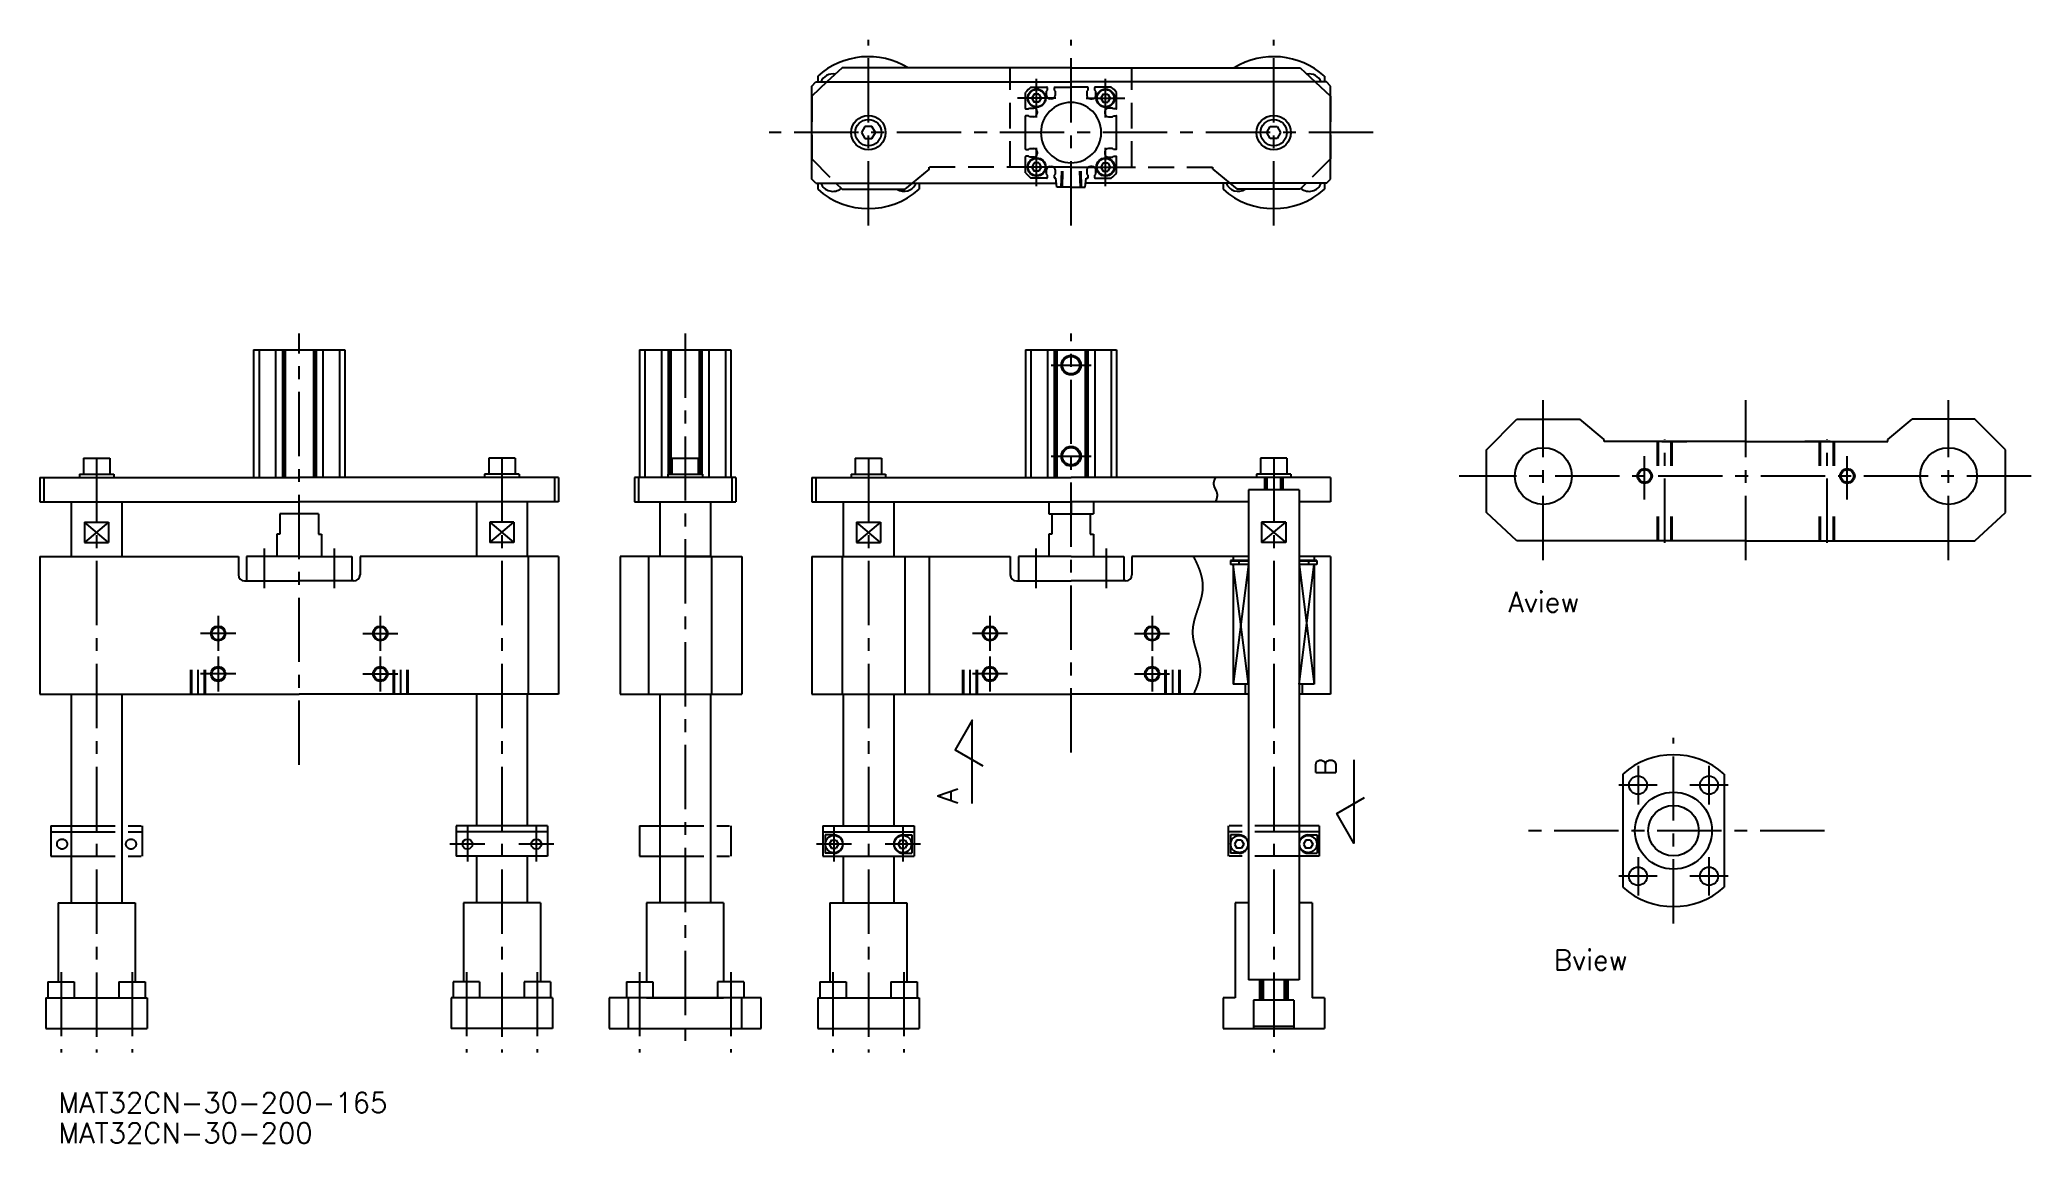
# Model space of a CAD drawing. Extents: x -806 to 177, y -154 to 391.
import ezdxf

# ---------------------------------------------------------------- set-up
doc = ezdxf.new("R2010")
doc.units = 0
for name, pattern in [('CENTER', [50.8, 31.75, -6.35, 6.35, -6.35]), ('DASHED', [19.05, 12.7, -6.35]), ('PHANTOM', [63.5, 31.75, -6.35, 6.35, -6.35, 6.35, -6.35])]:
    doc.linetypes.add(name, pattern=pattern)
doc.layers.get('0').update_dxf_attribs({"linetype": 'CONTINUOUS'})
doc.layers.add('CENTER', color=1, linetype='CONTINUOUS')
doc.styles.get("Standard").update_dxf_attribs({"font": 'txt.shx', "height": 3, "bigfont": 'bigfont.shx'})

msp = doc.modelspace()

# ---------------------------------------------------------------- texts
at = {"color": 7, "linetype": 'CONTINUOUS'}
for s, p in [('Aview', (-81.55, 107.9)), ('Bview', (-59.05, -68.84))]:
    msp.add_text(s, height=10, dxfattribs=at).set_placement(p)
for s, p in [('B', (-166.56, 27.07)), ('A', (-353.12, 13.34))]:
    msp.add_text(s, height=10, rotation=90, dxfattribs=at).set_placement(p)
at = {"linetype": 'CONTINUOUS'}
for s, p in [('MAT32CN-30-200-165', (-797.09, -139.33)), ('MAT32CN-30-200', (-797.09, -154.33))]:
    msp.add_text(s, height=10, dxfattribs=at).set_placement(p)

# ---------------------------------------------------------------- linework, layer by layer
at = {"color": 7, "linetype": 'CONTINUOUS'}
for p, q in [((-410.28, 376.71), (-417.78, 369.71)), ((-297.28, 376.71), (-410.28, 376.71)), ((-327.28, 369.71), (-327.28, 376.71)), ((-297.28, 376.71), (-184.28, 376.71)), ((-267.28, 369.71), (-267.28, 376.71)), ((-184.28, 376.71), (-176.78, 369.71)), ((-425.28, 367.71), (-423.28, 369.71)), ((-425.28, 321.71), (-425.28, 367.71)), ((-423.28, 369.71), (-297.28, 369.71)), ((-422.28, 372.66), (-422.28, 369.71)), ((-319.78, 356.61), (-319.78, 364.55)), ((-317.12, 367.21), (-309.18, 367.21)), ((-315.44, 363.71), (-316.59, 361.71)), ((-313.13, 363.71), (-315.44, 363.71)), ((-313.13, 363.71), (-311.97, 361.71)), ((-309.43, 365.21), (-308.98, 365.71)), ((-309.43, 363.11), (-309.43, 365.21)), ((-308.98, 365.71), (-308.98, 367.01)), ((-305.58, 367.01), (-305.58, 365.71)), ((-305.58, 365.71), (-305.13, 365.21)), ((-305.38, 367.21), (-297.28, 367.21)), ((-305.13, 365.21), (-305.13, 363.11)), ((-171.28, 369.71), (-297.28, 369.71)), ((-289.18, 367.21), (-297.28, 367.21)), ((-288.98, 365.71), (-289.43, 365.21)), ((-289.43, 365.21), (-289.43, 363.11)), ((-288.98, 367.01), (-288.98, 365.71)), ((-285.58, 365.71), (-285.58, 367.01)), ((-285.13, 365.21), (-285.58, 365.71)), ((-277.44, 367.21), (-285.38, 367.21)), ((-285.13, 363.11), (-285.13, 365.21)), ((-281.44, 363.71), (-282.59, 361.71)), ((-281.44, 363.71), (-279.13, 363.71)), ((-279.13, 363.71), (-277.97, 361.71)), ((-274.78, 356.61), (-274.78, 364.55)), ((-172.28, 372.66), (-172.28, 369.71)), ((-169.28, 367.71), (-171.28, 369.71)), ((-169.28, 321.71), (-169.28, 367.71)), ((-319.58, 356.41), (-318.28, 356.41)), ((-318.28, 356.41), (-317.78, 356.86)), ((-317.78, 356.86), (-315.68, 356.86)), ((-316.59, 361.71), (-315.44, 359.71)), ((-313.13, 359.71), (-315.44, 359.71)), ((-313.98, 355.16), (-313.98, 354.26)), ((-311.97, 361.71), (-313.13, 359.71)), ((-306.83, 361.41), (-307.73, 361.41)), ((-287.73, 361.41), (-286.83, 361.41)), ((-282.59, 361.71), (-281.44, 359.71)), ((-281.44, 359.71), (-279.13, 359.71)), ((-280.58, 355.16), (-280.58, 354.26)), ((-277.97, 361.71), (-279.13, 359.71)), ((-276.78, 356.86), (-278.88, 356.86)), ((-276.28, 356.41), (-276.78, 356.86)), ((-274.98, 356.41), (-276.28, 356.41)), ((-399, 347.68), (-400.71, 344.71)), ((-400.71, 344.71), (-399, 341.74)), ((-395.57, 347.68), (-399, 347.68)), ((-393.85, 344.71), (-395.57, 347.68)), ((-395.57, 341.74), (-393.85, 344.71)), ((-319.78, 336.61), (-319.78, 352.81)), ((-318.28, 353.01), (-319.58, 353.01)), ((-317.78, 352.56), (-318.28, 353.01)), ((-315.68, 352.56), (-317.78, 352.56)), ((-278.88, 352.56), (-276.78, 352.56)), ((-276.78, 352.56), (-276.28, 353.01)), ((-276.28, 353.01), (-274.98, 353.01)), ((-274.78, 336.61), (-274.78, 352.81)), ((-200.71, 344.71), (-199, 347.68)), ((-199, 341.74), (-200.71, 344.71)), ((-199, 347.68), (-195.57, 347.68)), ((-195.57, 347.68), (-193.85, 344.71)), ((-193.85, 344.71), (-195.57, 341.74)), ((-399, 341.74), (-395.57, 341.74)), ((-319.58, 336.41), (-318.28, 336.41)), ((-318.28, 336.41), (-317.78, 336.86)), ((-317.78, 336.86), (-315.68, 336.86)), ((-313.98, 335.16), (-313.98, 334.26)), ((-280.58, 335.16), (-280.58, 334.26)), ((-276.78, 336.86), (-278.88, 336.86)), ((-276.28, 336.41), (-276.78, 336.86)), ((-274.98, 336.41), (-276.28, 336.41)), ((-195.57, 341.74), (-199, 341.74)), ((-319.78, 324.86), (-319.78, 332.81)), ((-318.28, 333.01), (-319.58, 333.01)), ((-317.78, 332.56), (-318.28, 333.01)), ((-315.68, 332.56), (-317.78, 332.56)), ((-315.44, 329.71), (-316.59, 327.71)), ((-316.59, 327.71), (-315.44, 325.71)), ((-313.13, 329.71), (-315.44, 329.71)), ((-313.13, 325.71), (-315.44, 325.71)), ((-313.13, 329.71), (-311.97, 327.71)), ((-311.97, 327.71), (-313.13, 325.71)), ((-309.43, 324.21), (-309.43, 326.31)), ((-307.73, 328.01), (-306.83, 328.01)), ((-305.13, 326.31), (-305.13, 324.21)), ((-289.43, 326.31), (-289.43, 324.21)), ((-286.83, 328.01), (-287.73, 328.01)), ((-285.13, 324.21), (-285.13, 326.31)), ((-281.44, 329.71), (-282.59, 327.71)), ((-282.59, 327.71), (-281.44, 325.71)), ((-281.44, 329.71), (-279.13, 329.71)), ((-281.44, 325.71), (-279.13, 325.71)), ((-279.13, 329.71), (-277.97, 327.71)), ((-277.97, 327.71), (-279.13, 325.71)), ((-278.88, 332.56), (-276.78, 332.56)), ((-276.78, 332.56), (-276.28, 333.01)), ((-276.28, 333.01), (-274.98, 333.01)), ((-274.78, 324.86), (-274.78, 332.81)), ((-423.28, 319.71), (-425.28, 321.71)), ((-423.28, 319.71), (-304.5, 319.71)), ((-422.28, 319.71), (-422.28, 316.75)), ((-413.28, 319.71), (-410.28, 316.71)), ((-410.28, 316.71), (-379.28, 316.71)), ((-375.68, 319.71), (-379.28, 316.71)), ((-372.28, 319.71), (-372.28, 316.75)), ((-309.18, 322.21), (-317.12, 322.21)), ((-308.98, 323.71), (-309.43, 324.21)), ((-308.98, 322.41), (-308.98, 323.71)), ((-305.13, 324.21), (-305.58, 323.71)), ((-305.58, 323.71), (-305.58, 322.41)), ((-304.78, 322.21), (-305.38, 322.21)), ((-304.28, 317.71), (-304.78, 322.21)), ((-297.28, 317.71), (-304.28, 317.71)), ((-297.28, 317.71), (-290.28, 317.71)), ((-290.28, 317.71), (-289.78, 322.21)), ((-171.28, 319.71), (-290.06, 319.71)), ((-289.78, 322.21), (-289.18, 322.21)), ((-289.43, 324.21), (-288.98, 323.71)), ((-288.98, 323.71), (-288.98, 322.41)), ((-285.58, 323.71), (-285.13, 324.21)), ((-285.58, 322.41), (-285.58, 323.71)), ((-285.38, 322.21), (-277.44, 322.21)), ((-222.28, 319.71), (-222.28, 316.75)), ((-218.88, 319.71), (-215.28, 316.71)), ((-184.28, 316.71), (-215.28, 316.71)), ((-181.28, 319.71), (-184.28, 316.71)), ((-172.28, 319.71), (-172.28, 316.75)), ((-171.28, 319.71), (-169.28, 321.71)), ((-700.66, 237.38), (-700.66, 174.38)), ((-700.66, 237.38), (-678.16, 237.38)), ((-698, 237.38), (-698, 174.38)), ((-689.86, 237.38), (-689.86, 174.38)), ((-686.46, 237.38), (-686.46, 174.38)), ((-685.66, 237.38), (-685.66, 174.38)), ((-685.16, 237.38), (-685.16, 174.38)), ((-678.16, 237.38), (-655.66, 237.38)), ((-671.16, 237.38), (-671.16, 174.38)), ((-670.66, 237.38), (-670.66, 174.38)), ((-669.86, 237.38), (-669.86, 174.38)), ((-666.46, 237.38), (-666.46, 174.38)), ((-658.32, 237.38), (-658.32, 174.38)), ((-655.66, 237.38), (-655.66, 174.38)), ((-510.22, 237.38), (-510.22, 174.38)), ((-510.22, 237.38), (-487.72, 237.38)), ((-507.56, 237.38), (-507.56, 174.38)), ((-499.42, 237.38), (-499.42, 174.38)), ((-496.02, 237.38), (-496.02, 175.98)), ((-495.22, 237.38), (-495.22, 175.98)), ((-494.72, 237.38), (-494.72, 175.98)), ((-487.72, 237.38), (-465.22, 237.38)), ((-480.72, 237.38), (-480.72, 175.98)), ((-480.22, 237.38), (-480.22, 175.98)), ((-479.42, 237.38), (-479.42, 175.98)), ((-476.02, 237.38), (-476.02, 174.38)), ((-467.88, 237.38), (-467.88, 174.38)), ((-465.22, 237.38), (-465.22, 174.38)), ((-319.78, 237.38), (-297.28, 237.38)), ((-319.78, 237.38), (-319.78, 174.38)), ((-317.12, 237.38), (-317.12, 174.38)), ((-308.98, 237.38), (-308.98, 174.38)), ((-305.58, 237.38), (-305.58, 174.38)), ((-304.78, 237.38), (-304.78, 174.38)), ((-304.28, 237.38), (-304.28, 174.38)), ((-297.28, 237.38), (-274.78, 237.38)), ((-290.28, 237.38), (-290.28, 174.38)), ((-289.78, 237.38), (-289.78, 174.38)), ((-288.98, 237.38), (-288.98, 174.38)), ((-285.58, 237.38), (-285.58, 174.38)), ((-277.44, 237.38), (-277.44, 174.38)), ((-274.78, 237.38), (-274.78, 174.38)), ((-92.24, 188.13), (-77.24, 203.13)), ((-77.24, 203.13), (-46.24, 203.13)), ((-34.24, 193.13), (-46.24, 203.13)), ((105.76, 193.13), (117.76, 203.13)), ((148.76, 203.13), (117.76, 203.13)), ((163.76, 188.13), (148.76, 203.13)), ((-92.24, 157.13), (-92.24, 188.13)), ((-34.24, 192.13), (-34.24, 193.13)), ((35.76, 192.13), (-34.24, 192.13)), ((35.76, 192.13), (105.76, 192.13)), ((105.76, 192.13), (105.76, 193.13)), ((163.76, 157.13), (163.76, 188.13)), ((-784.66, 183.98), (-771.66, 183.98)), ((-784.66, 183.98), (-784.66, 175.98)), ((-771.66, 183.98), (-771.66, 175.98)), ((-571.66, 183.98), (-584.66, 183.98)), ((-584.66, 183.98), (-584.66, 175.98)), ((-571.66, 183.98), (-571.66, 175.98)), ((-494.22, 183.98), (-481.22, 183.98)), ((-494.22, 183.98), (-494.22, 175.98)), ((-481.22, 183.98), (-481.22, 175.98)), ((-403.78, 183.98), (-390.78, 183.98)), ((-403.78, 183.98), (-403.78, 175.98)), ((-390.78, 183.98), (-390.78, 175.98)), ((-190.78, 183.98), (-203.78, 183.98)), ((-203.78, 183.98), (-203.78, 175.98)), ((-190.78, 183.98), (-190.78, 175.98)), ((-806.16, 174.38), (-678.16, 174.38)), ((-806.16, 174.38), (-806.16, 162.38)), ((-804.16, 174.38), (-804.16, 162.38)), ((-786.66, 175.98), (-769.66, 175.98)), ((-786.66, 175.98), (-786.66, 174.38)), ((-769.66, 175.98), (-769.66, 174.38)), ((-550.16, 174.38), (-678.16, 174.38)), ((-569.66, 175.98), (-586.66, 175.98)), ((-586.66, 175.98), (-586.66, 174.38)), ((-569.66, 175.98), (-569.66, 174.38)), ((-552.16, 174.38), (-552.16, 162.38)), ((-550.16, 174.38), (-550.16, 162.38)), ((-462.72, 174.38), (-512.72, 174.38)), ((-512.72, 174.38), (-512.72, 162.38)), ((-510.72, 174.38), (-510.72, 162.38)), ((-496.22, 175.98), (-479.22, 175.98)), ((-496.22, 175.98), (-496.22, 174.38)), ((-479.22, 175.98), (-479.22, 174.38)), ((-464.72, 174.38), (-464.72, 162.38)), ((-462.72, 174.38), (-462.72, 162.38)), ((-425.28, 174.38), (-297.28, 174.38)), ((-425.28, 174.38), (-425.28, 162.38)), ((-423.28, 174.38), (-423.28, 162.38)), ((-405.78, 175.98), (-388.78, 175.98)), ((-405.78, 175.98), (-405.78, 174.38)), ((-388.78, 175.98), (-388.78, 174.38)), ((-169.28, 174.38), (-297.28, 174.38)), ((-209.78, 168.38), (-209.78, -73.62)), ((-184.78, 168.38), (-209.78, 168.38)), ((-188.78, 175.98), (-205.78, 175.98)), ((-205.78, 175.98), (-205.78, 174.38)), ((-201.78, 174.38), (-201.78, 168.38)), ((-201.28, 174.38), (-201.28, 168.38)), ((-200.66, 174.38), (-200.66, 168.38)), ((-193.91, 174.38), (-193.91, 168.38)), ((-193.28, 174.38), (-193.28, 168.38)), ((-192.78, 174.38), (-192.78, 168.38)), ((-188.78, 175.98), (-188.78, 174.38)), ((-184.78, 168.38), (-184.78, -73.62)), ((-169.28, 174.38), (-169.28, 162.38)), ((-806.16, 162.38), (-678.16, 162.38)), ((-806.16, 162.38), (-790.66, 162.38)), ((-790.66, 162.38), (-790.66, 135.38)), ((-765.66, 162.38), (-765.66, 135.38)), ((-550.16, 162.38), (-678.16, 162.38)), ((-590.66, 162.38), (-590.66, 135.38)), ((-565.66, 162.38), (-565.66, 135.38)), ((-512.72, 162.38), (-462.72, 162.38)), ((-500.22, 162.38), (-500.22, 135.38)), ((-475.22, 162.38), (-475.22, 135.38)), ((-425.28, 162.38), (-297.28, 162.38)), ((-409.78, 162.38), (-409.78, 135.38)), ((-384.78, 162.38), (-384.78, 135.38)), ((-308.28, 162.38), (-308.28, 156.38)), ((-209.78, 162.38), (-297.28, 162.38)), ((-297.28, 162.38), (-297.28, 156.38)), ((-286.28, 162.38), (-286.28, 156.38)), ((-169.28, 162.38), (-184.78, 162.38)), ((-772.22, 142.38), (-784.1, 152.38)), ((-772.22, 152.38), (-784.1, 142.38)), ((-784.1, 152.38), (-772.22, 152.38)), ((-784.1, 152.38), (-784.1, 142.38)), ((-772.22, 152.38), (-772.22, 142.38)), ((-668.66, 156.38), (-687.66, 156.38)), ((-687.66, 156.38), (-687.66, 146.38)), ((-668.66, 156.38), (-668.66, 146.38)), ((-584.1, 152.38), (-572.22, 142.38)), ((-572.22, 152.38), (-584.1, 152.38)), ((-584.1, 142.38), (-572.22, 152.38)), ((-584.1, 152.38), (-584.1, 142.38)), ((-572.22, 152.38), (-572.22, 142.38)), ((-391.34, 152.38), (-403.22, 142.38)), ((-403.22, 152.38), (-391.34, 152.38)), ((-391.34, 142.38), (-403.22, 152.38)), ((-403.22, 152.38), (-403.22, 142.38)), ((-391.34, 152.38), (-391.34, 142.38)), ((-308.28, 156.38), (-286.28, 156.38)), ((-306.78, 156.38), (-306.78, 146.38)), ((-287.78, 156.38), (-287.78, 146.38)), ((-203.22, 142.38), (-191.34, 152.38)), ((-203.22, 152.38), (-191.34, 142.38)), ((-191.34, 152.38), (-203.22, 152.38)), ((-203.22, 152.38), (-203.22, 142.38)), ((-191.34, 152.38), (-191.34, 142.38)), ((-77.24, 143.13), (-92.24, 157.13)), ((148.76, 143.13), (163.76, 157.13)), ((-784.1, 142.38), (-772.22, 142.38)), ((-689.16, 146.38), (-689.16, 135.38)), ((-687.66, 146.38), (-689.16, 146.38)), ((-668.66, 146.38), (-667.16, 146.38)), ((-667.16, 146.38), (-667.16, 135.38)), ((-572.22, 142.38), (-584.1, 142.38)), ((-403.22, 142.38), (-391.34, 142.38)), ((-308.28, 146.38), (-308.28, 135.38)), ((-306.78, 146.38), (-308.28, 146.38)), ((-287.78, 146.38), (-286.28, 146.38)), ((-286.28, 146.38), (-286.28, 135.38)), ((-191.34, 142.38), (-203.22, 142.38)), ((35.76, 143.13), (-77.24, 143.13)), ((35.76, 143.13), (148.76, 143.13)), ((-806.16, 135.38), (-806.16, 67.38)), ((-806.16, 135.38), (-708.16, 135.38)), ((-806.16, 135.38), (-790.66, 135.38)), ((-708.16, 135.38), (-708.16, 126.38)), ((-704.16, 135.38), (-704.16, 123.38)), ((-678.16, 135.38), (-704.16, 135.38)), ((-678.16, 135.38), (-652.16, 135.38)), ((-652.16, 135.38), (-652.16, 123.38)), ((-550.16, 135.38), (-648.16, 135.38)), ((-648.16, 135.38), (-648.16, 126.38)), ((-565.16, 135.38), (-565.16, 67.38)), ((-550.16, 135.38), (-550.16, 67.38)), ((-519.72, 135.38), (-519.72, 67.38)), ((-487.72, 135.38), (-519.72, 135.38)), ((-505.72, 135.38), (-505.72, 67.38)), ((-475.22, 135.38), (-500.22, 135.38)), ((-487.72, 135.38), (-459.72, 135.38)), ((-474.72, 135.38), (-474.72, 67.38)), ((-459.72, 135.38), (-459.72, 67.38)), ((-425.28, 135.38), (-425.28, 67.38)), ((-425.28, 135.38), (-327.28, 135.38)), ((-410.28, 135.38), (-410.28, 67.38)), ((-379.28, 135.38), (-379.28, 67.38)), ((-367.28, 135.38), (-367.28, 67.38)), ((-327.28, 135.38), (-327.28, 126.38)), ((-297.28, 135.38), (-323.28, 135.38)), ((-323.28, 135.38), (-323.28, 123.38)), ((-297.28, 135.38), (-271.28, 135.38)), ((-271.28, 135.38), (-271.28, 123.38)), ((-209.78, 135.38), (-267.28, 135.38)), ((-267.28, 135.38), (-267.28, 126.38)), ((-209.78, 133.38), (-218.53, 133.38)), ((-218.53, 133.38), (-218.53, 131.38)), ((-209.78, 133.13), (-218.53, 133.13)), ((-209.78, 131.38), (-218.53, 131.38)), ((-217.28, 135.38), (-217.28, 133.38)), ((-209.78, 131.38), (-217.28, 72.38)), ((-209.78, 72.38), (-217.28, 131.38)), ((-217.28, 131.38), (-217.28, 72.38)), ((-214.53, 133.13), (-214.53, 131.38)), ((-209.78, 131.38), (-209.78, 72.38)), ((-169.28, 135.38), (-184.78, 135.38)), ((-176.03, 133.38), (-184.78, 133.38)), ((-176.03, 133.13), (-184.78, 133.13)), ((-184.78, 131.38), (-177.28, 72.38)), ((-184.78, 72.38), (-177.28, 131.38)), ((-184.78, 131.38), (-184.78, 72.38)), ((-176.03, 131.38), (-184.78, 131.38)), ((-180.03, 133.13), (-180.03, 131.38)), ((-177.28, 135.38), (-177.28, 133.38)), ((-177.28, 131.38), (-177.28, 72.38)), ((-176.03, 133.38), (-176.03, 131.38)), ((-169.28, 135.38), (-169.28, 67.38)), ((-705.16, 123.38), (-678.16, 123.38)), ((-651.16, 123.38), (-678.16, 123.38)), ((-324.28, 123.38), (-297.28, 123.38)), ((-270.28, 123.38), (-297.28, 123.38)), ((-209.78, 72.38), (-217.28, 72.38)), ((-211.28, 72.38), (-211.28, 67.38)), ((-177.28, 72.38), (-184.78, 72.38)), ((-183.28, 72.38), (-183.28, 67.38)), ((-806.16, 67.38), (-678.16, 67.38)), ((-806.16, 67.38), (-790.66, 67.38)), ((-790.66, 67.38), (-790.66, -35.62)), ((-765.66, 67.38), (-765.66, -35.62)), ((-550.16, 67.38), (-678.16, 67.38)), ((-590.66, 67.38), (-590.66, 2.38)), ((-565.66, 67.38), (-565.66, 2.38)), ((-519.72, 67.38), (-459.72, 67.38)), ((-500.22, 67.38), (-500.22, -35.62)), ((-475.22, 67.38), (-475.22, -35.62)), ((-425.28, 67.38), (-297.28, 67.38)), ((-409.78, 67.38), (-409.78, 2.38)), ((-384.78, 67.38), (-384.78, 2.38)), ((-209.78, 67.38), (-297.28, 67.38)), ((-169.28, 67.38), (-184.78, 67.38)), ((-25, 27.95), (-25, -27.95)), ((25, 27.95), (25, -27.95)), ((-600.66, 2.38), (-600.66, -12.62)), ((-555.66, 2.38), (-600.66, 2.38)), ((-555.66, 2.38), (-555.66, -12.62)), ((-419.78, 2.38), (-374.78, 2.38)), ((-419.78, 2.38), (-419.78, -12.62)), ((-374.78, 2.38), (-374.78, -12.62)), ((-555.66, -0.62), (-600.66, -0.62)), ((-419.78, -0.62), (-374.78, -0.62)), ((-418.66, -2.12), (-418.66, -11.12)), ((-414.28, -2.12), (-418.66, -2.12)), ((-415.44, -4.62), (-416.59, -6.62)), ((-416.59, -6.62), (-415.44, -8.62)), ((-415.44, -4.62), (-413.13, -4.62)), ((-415.44, -8.62), (-413.13, -8.62)), ((-413.13, -4.62), (-411.97, -6.62)), ((-411.97, -6.62), (-413.13, -8.62)), ((-381.44, -4.62), (-382.59, -6.62)), ((-382.59, -6.62), (-381.44, -8.62)), ((-381.44, -4.62), (-379.13, -4.62)), ((-381.44, -8.62), (-379.13, -8.62)), ((-380.28, -2.12), (-375.9, -2.12)), ((-379.13, -4.62), (-377.97, -6.62)), ((-377.97, -6.62), (-379.13, -8.62)), ((-375.9, -2.12), (-375.9, -11.12)), ((-555.66, -12.62), (-600.66, -12.62)), ((-590.66, -12.62), (-590.66, -35.62)), ((-565.66, -12.62), (-565.66, -35.62)), ((-419.78, -12.62), (-374.78, -12.62)), ((-414.28, -11.12), (-418.66, -11.12)), ((-409.78, -12.62), (-409.78, -35.62)), ((-384.78, -12.62), (-384.78, -35.62)), ((-380.28, -11.12), (-375.9, -11.12)), ((-797.16, -35.62), (-797.16, -74.62)), ((-797.16, -35.62), (-778.16, -35.62)), ((-778.16, -35.62), (-759.16, -35.62)), ((-759.16, -35.62), (-759.16, -74.62)), ((-597.16, -35.62), (-597.16, -74.62)), ((-578.16, -35.62), (-597.16, -35.62)), ((-559.16, -35.62), (-578.16, -35.62)), ((-559.16, -35.62), (-559.16, -74.62)), ((-506.72, -35.62), (-506.72, -74.62)), ((-468.72, -35.62), (-506.72, -35.62)), ((-468.72, -35.62), (-468.72, -74.62)), ((-416.28, -35.62), (-416.28, -74.62)), ((-416.28, -35.62), (-397.28, -35.62)), ((-397.28, -35.62), (-378.28, -35.62)), ((-378.28, -35.62), (-378.28, -74.62)), ((-216.28, -35.62), (-216.28, -82.62)), ((-209.78, -35.62), (-216.28, -35.62)), ((-178.28, -35.62), (-184.78, -35.62)), ((-178.28, -35.62), (-178.28, -82.62)), ((-802.16, -74.62), (-802.16, -82.62)), ((-802.16, -74.62), (-789.16, -74.62)), ((-789.16, -74.62), (-789.16, -82.62)), ((-767.16, -74.62), (-767.16, -82.62)), ((-767.16, -74.62), (-754.16, -74.62)), ((-754.16, -74.62), (-754.16, -82.62)), ((-602.16, -74.62), (-602.16, -82.62)), ((-589.16, -74.62), (-602.16, -74.62)), ((-589.16, -74.62), (-589.16, -82.62)), ((-567.16, -74.62), (-567.16, -82.62)), ((-554.16, -74.62), (-567.16, -74.62)), ((-554.16, -74.62), (-554.16, -82.62)), ((-516.72, -74.62), (-516.72, -82.62)), ((-516.72, -74.62), (-503.72, -74.62)), ((-503.72, -74.62), (-503.72, -82.62)), ((-458.72, -74.62), (-471.72, -74.62)), ((-471.72, -74.62), (-471.72, -82.62)), ((-458.72, -74.62), (-458.72, -82.62)), ((-421.28, -74.62), (-421.28, -82.62)), ((-421.28, -74.62), (-408.28, -74.62)), ((-408.28, -74.62), (-408.28, -82.62)), ((-386.28, -74.62), (-386.28, -82.62)), ((-386.28, -74.62), (-373.28, -74.62)), ((-373.28, -74.62), (-373.28, -82.62)), ((-184.78, -73.62), (-209.78, -73.62)), ((-204.28, -73.62), (-204.28, -83.62)), ((-203.28, -73.62), (-203.28, -83.62)), ((-202.41, -73.62), (-202.41, -83.62)), ((-192.16, -73.62), (-192.16, -83.62)), ((-191.28, -73.62), (-191.28, -83.62)), ((-190.28, -73.62), (-190.28, -83.62)), ((-803.16, -82.62), (-778.16, -82.62)), ((-803.16, -82.62), (-803.16, -97.62)), ((-778.16, -82.62), (-753.16, -82.62)), ((-753.16, -82.62), (-753.16, -97.62)), ((-578.16, -82.62), (-603.16, -82.62)), ((-603.16, -82.62), (-603.16, -97.62)), ((-553.16, -82.62), (-578.16, -82.62)), ((-553.16, -82.62), (-553.16, -97.62)), ((-487.72, -82.62), (-525.22, -82.62)), ((-525.22, -82.62), (-525.22, -97.62)), ((-515.67, -97.62), (-515.67, -82.62)), ((-506.72, -82.62), (-468.72, -82.62)), ((-450.22, -82.62), (-487.72, -82.62)), ((-459.77, -97.62), (-459.77, -82.62)), ((-450.22, -97.62), (-450.22, -82.62)), ((-422.28, -82.62), (-397.28, -82.62)), ((-422.28, -82.62), (-422.28, -97.62)), ((-397.28, -82.62), (-372.28, -82.62)), ((-372.28, -82.62), (-372.28, -97.62)), ((-216.28, -82.62), (-222.28, -82.62)), ((-222.28, -82.62), (-222.28, -97.62)), ((-187.28, -83.62), (-207.28, -83.62)), ((-207.28, -83.62), (-207.28, -97.62)), ((-187.28, -83.62), (-187.28, -97.62)), ((-172.28, -82.62), (-178.28, -82.62)), ((-172.28, -82.62), (-172.28, -97.62)), ((-803.16, -97.62), (-753.16, -97.62)), ((-553.16, -97.62), (-603.16, -97.62)), ((-525.22, -97.62), (-450.22, -97.62)), ((-422.28, -97.62), (-372.28, -97.62)), ((-222.28, -97.62), (-172.28, -97.62)), ((-187.28, -96.62), (-207.28, -96.62))]:
    msp.add_line(p, q, dxfattribs=at)
at = {"color": 3, "linetype": 'DASHED'}
for p, q in [((-417.78, 369.71), (-425.28, 362.71)), ((-327.28, 327.71), (-327.28, 369.71)), ((-267.28, 327.71), (-267.28, 369.71)), ((-176.78, 369.71), (-169.28, 362.71)), ((-425.28, 362.71), (-425.28, 331.71)), ((-169.28, 362.71), (-169.28, 331.71)), ((-425.28, 331.71), (-413.28, 319.71)), ((-367.28, 326.71), (-375.68, 319.71)), ((-297.28, 327.71), (-367.28, 327.71)), ((-367.28, 326.71), (-367.28, 327.71)), ((-302.03, 325.69), (-302.31, 317.71)), ((-301.45, 325.69), (-301.73, 317.69)), ((-297.28, 327.71), (-227.28, 327.71)), ((-293.11, 325.69), (-292.83, 317.69)), ((-292.53, 325.69), (-292.25, 317.71)), ((-227.28, 326.71), (-227.28, 327.71)), ((-227.28, 326.71), (-218.88, 319.71)), ((-169.28, 331.71), (-181.28, 319.71)), ((-7.89, 180.13), (-7.89, 192.13)), ((-7.39, 180.13), (-7.39, 192.13)), ((-1.09, 180.13), (-1.09, 192.13)), ((-0.59, 180.13), (-0.59, 192.13)), ((72.11, 180.13), (72.11, 192.13)), ((72.61, 180.13), (72.61, 192.13)), ((78.91, 180.13), (78.91, 192.13)), ((79.41, 180.13), (79.41, 192.13)), ((-7.89, 143.13), (-7.89, 155.13)), ((-7.39, 143.13), (-7.39, 155.13)), ((-1.09, 143.13), (-1.09, 155.13)), ((-0.59, 143.13), (-0.59, 155.13)), ((72.11, 143.13), (72.11, 155.13)), ((72.61, 143.13), (72.61, 155.13)), ((78.91, 143.13), (78.91, 155.13)), ((79.41, 143.13), (79.41, 155.13)), ((-731.81, 79.38), (-731.81, 67.38)), ((-731.31, 79.38), (-731.31, 67.38)), ((-725.01, 79.38), (-725.01, 67.38)), ((-724.51, 79.38), (-724.51, 67.38)), ((-631.81, 79.38), (-631.81, 67.38)), ((-631.31, 79.38), (-631.31, 67.38)), ((-625.01, 79.38), (-625.01, 67.38)), ((-624.51, 79.38), (-624.51, 67.38)), ((-350.93, 79.38), (-350.93, 67.38)), ((-350.43, 79.38), (-350.43, 67.38)), ((-344.13, 79.38), (-344.13, 67.38)), ((-343.63, 79.38), (-343.63, 67.38)), ((-250.93, 79.38), (-250.93, 67.38)), ((-250.43, 79.38), (-250.43, 67.38)), ((-244.13, 79.38), (-244.13, 67.38)), ((-243.63, 79.38), (-243.63, 67.38))]:
    msp.add_line(p, q, dxfattribs=at)
at = {"color": 3, "linetype": 'PHANTOM'}
for p, q in [((-800.66, 2.38), (-755.66, 2.38)), ((-800.66, 2.38), (-800.66, -12.62)), ((-755.66, 2.38), (-755.66, -12.62)), ((-510.22, 2.38), (-465.22, 2.38)), ((-510.22, 2.38), (-510.22, -12.62)), ((-465.22, 2.38), (-465.22, -12.62)), ((-219.78, 2.38), (-219.78, -12.62)), ((-174.78, 2.38), (-219.78, 2.38)), ((-174.78, 2.38), (-174.78, -12.62)), ((-800.66, -0.62), (-755.66, -0.62)), ((-174.78, -0.62), (-219.78, -0.62)), ((-218.66, -2.12), (-218.66, -11.12)), ((-214.28, -2.12), (-218.66, -2.12)), ((-215.44, -4.62), (-216.59, -6.62)), ((-216.59, -6.62), (-215.44, -8.62)), ((-213.13, -4.62), (-215.44, -4.62)), ((-213.13, -8.62), (-215.44, -8.62)), ((-213.13, -4.62), (-211.97, -6.62)), ((-211.97, -6.62), (-213.13, -8.62)), ((-181.44, -4.62), (-182.59, -6.62)), ((-182.59, -6.62), (-181.44, -8.62)), ((-179.13, -4.62), (-181.44, -4.62)), ((-179.13, -8.62), (-181.44, -8.62)), ((-180.28, -2.12), (-175.9, -2.12)), ((-179.13, -4.62), (-177.97, -6.62)), ((-177.97, -6.62), (-179.13, -8.62)), ((-175.9, -2.12), (-175.9, -11.12)), ((-800.66, -12.62), (-755.66, -12.62)), ((-510.22, -12.62), (-465.22, -12.62)), ((-174.78, -12.62), (-219.78, -12.62)), ((-214.28, -11.12), (-218.66, -11.12)), ((-180.28, -11.12), (-175.9, -11.12))]:
    msp.add_line(p, q, dxfattribs=at)
at = {"color": 7, "linetype": 'CONTINUOUS'}
for points in [[(-346.04, 13.4), (-346.04, 54.57), (-354.5, 39.91), (-340.84, 32.03)], [(-157.73, 35.01), (-157.73, -6.16), (-166.19, 8.49), (-152.53, 16.38)]]:
    msp.add_lwpolyline(points, dxfattribs=at)
at = {"color": 7}
for points in [[(-226.02, 174.38, 0), (-226.03, 174.35, 0), (-226.04, 174.33, 0), (-226.06, 174.3, 0), (-226.07, 174.27, 0), (-226.09, 174.25, 0), (-226.1, 174.22, 0), (-226.12, 174.19, 0), (-226.13, 174.16, 0), (-226.14, 174.14, 0), (-226.16, 174.11, 0), (-226.17, 174.08, 0), (-226.19, 174.06, 0), (-226.2, 174.03, 0), (-226.21, 174, 0), (-226.23, 173.98, 0), (-226.24, 173.95, 0), (-226.26, 173.92, 0), (-226.27, 173.89, 0), (-226.28, 173.87, 0), (-226.3, 173.84, 0), (-226.31, 173.81, 0), (-226.32, 173.79, 0), (-226.33, 173.76, 0), (-226.35, 173.73, 0), (-226.36, 173.7, 0), (-226.37, 173.68, 0), (-226.39, 173.65, 0), (-226.4, 173.62, 0), (-226.41, 173.59, 0), (-226.42, 173.56, 0), (-226.44, 173.54, 0), (-226.45, 173.51, 0), (-226.46, 173.48, 0), (-226.47, 173.45, 0), (-226.48, 173.43, 0), (-226.5, 173.4, 0), (-226.51, 173.37, 0), (-226.52, 173.34, 0), (-226.53, 173.31, 0), (-226.54, 173.29, 0), (-226.55, 173.26, 0), (-226.57, 173.23, 0), (-226.58, 173.2, 0), (-226.59, 173.17, 0), (-226.6, 173.14, 0), (-226.61, 173.12, 0), (-226.62, 173.09, 0), (-226.63, 173.06, 0), (-226.64, 173.03, 0), (-226.65, 173, 0), (-226.66, 172.97, 0), (-226.67, 172.94, 0), (-226.68, 172.92, 0), (-226.69, 172.89, 0), (-226.7, 172.86, 0), (-226.71, 172.83, 0), (-226.72, 172.8, 0), (-226.73, 172.77, 0), (-226.74, 172.74, 0), (-226.75, 172.71, 0), (-226.76, 172.68, 0), (-226.77, 172.65, 0), (-226.77, 172.63, 0), (-226.78, 172.6, 0), (-226.79, 172.57, 0), (-226.8, 172.54, 0), (-226.81, 172.51, 0), (-226.81, 172.48, 0), (-226.82, 172.45, 0), (-226.83, 172.42, 0), (-226.84, 172.39, 0), (-226.84, 172.36, 0), (-226.85, 172.33, 0), (-226.86, 172.3, 0), (-226.86, 172.27, 0), (-226.87, 172.24, 0), (-226.88, 172.21, 0), (-226.88, 172.18, 0), (-226.89, 172.15, 0), (-226.89, 172.12, 0), (-226.9, 172.09, 0), (-226.9, 172.06, 0), (-226.91, 172.03, 0), (-226.91, 172, 0), (-226.92, 171.97, 0), (-226.92, 171.94, 0), (-226.92, 171.91, 0), (-226.93, 171.88, 0), (-226.93, 171.85, 0), (-226.93, 171.82, 0), (-226.94, 171.79, 0), (-226.94, 171.76, 0), (-226.94, 171.73, 0), (-226.95, 171.7, 0), (-226.95, 171.67, 0), (-226.95, 171.64, 0), (-226.95, 171.61, 0), (-226.95, 171.58, 0), (-226.95, 171.55, 0), (-226.95, 171.52, 0), (-226.96, 171.49, 0), (-226.96, 171.46, 0), (-226.96, 171.42, 0), (-226.96, 171.39, 0), (-226.96, 171.36, 0), (-226.96, 171.33, 0), (-226.95, 171.3, 0), (-226.95, 171.27, 0), (-226.95, 171.24, 0), (-226.95, 171.21, 0), (-226.95, 171.18, 0), (-226.95, 171.15, 0), (-226.95, 171.12, 0), (-226.94, 171.09, 0), (-226.94, 171.06, 0), (-226.94, 171.03, 0), (-226.93, 171, 0), (-226.93, 170.97, 0), (-226.93, 170.94, 0), (-226.92, 170.91, 0), (-226.92, 170.88, 0), (-226.91, 170.85, 0), (-226.91, 170.82, 0), (-226.9, 170.79, 0), (-226.9, 170.76, 0), (-226.89, 170.73, 0), (-226.89, 170.7, 0), (-226.88, 170.67, 0), (-226.88, 170.64, 0), (-226.87, 170.61, 0), (-226.86, 170.58, 0), (-226.86, 170.55, 0), (-226.85, 170.52, 0), (-226.84, 170.49, 0), (-226.83, 170.46, 0), (-226.83, 170.43, 0), (-226.82, 170.4, 0), (-226.81, 170.37, 0), (-226.8, 170.34, 0), (-226.79, 170.32, 0), (-226.78, 170.29, 0), (-226.78, 170.26, 0), (-226.77, 170.23, 0), (-226.76, 170.2, 0), (-226.75, 170.17, 0), (-226.74, 170.14, 0), (-226.73, 170.11, 0), (-226.72, 170.08, 0), (-226.71, 170.06, 0), (-226.7, 170.03, 0), (-226.69, 170, 0), (-226.68, 169.97, 0), (-226.67, 169.94, 0), (-226.66, 169.91, 0), (-226.64, 169.88, 0), (-226.63, 169.86, 0), (-226.62, 169.83, 0), (-226.61, 169.8, 0), (-226.6, 169.77, 0), (-226.59, 169.74, 0), (-226.58, 169.71, 0), (-226.56, 169.69, 0), (-226.55, 169.66, 0), (-226.54, 169.63, 0), (-226.53, 169.6, 0), (-226.52, 169.57, 0), (-226.51, 169.55, 0), (-226.49, 169.52, 0), (-226.48, 169.49, 0), (-226.47, 169.46, 0), (-226.46, 169.43, 0), (-226.44, 169.41, 0), (-226.43, 169.38, 0), (-226.42, 169.35, 0), (-226.41, 169.32, 0), (-226.39, 169.3, 0), (-226.38, 169.27, 0), (-226.37, 169.24, 0), (-226.36, 169.21, 0), (-226.34, 169.19, 0), (-226.33, 169.16, 0), (-226.32, 169.13, 0), (-226.3, 169.1, 0), (-226.29, 169.08, 0), (-226.28, 169.05, 0), (-226.27, 169.02, 0), (-226.25, 168.99, 0), (-226.24, 168.97, 0), (-226.23, 168.94, 0), (-226.21, 168.91, 0), (-226.2, 168.88, 0), (-226.19, 168.86, 0), (-226.17, 168.83, 0), (-226.16, 168.8, 0), (-226.15, 168.77, 0), (-226.13, 168.75, 0), (-226.12, 168.72, 0), (-226.11, 168.69, 0), (-226.09, 168.67, 0), (-226.08, 168.64, 0), (-226.07, 168.61, 0), (-226.06, 168.58, 0), (-226.04, 168.56, 0), (-226.03, 168.53, 0), (-226.02, 168.5, 0), (-226, 168.47, 0), (-225.99, 168.45, 0), (-225.98, 168.42, 0), (-225.96, 168.39, 0), (-225.95, 168.37, 0), (-225.94, 168.34, 0), (-225.92, 168.31, 0), (-225.91, 168.28, 0), (-225.9, 168.26, 0), (-225.88, 168.23, 0), (-225.87, 168.2, 0), (-225.86, 168.17, 0), (-225.85, 168.15, 0), (-225.83, 168.12, 0), (-225.82, 168.09, 0), (-225.81, 168.06, 0), (-225.79, 168.04, 0), (-225.78, 168.01, 0), (-225.77, 167.98, 0), (-225.76, 167.95, 0), (-225.74, 167.92, 0), (-225.73, 167.9, 0), (-225.72, 167.87, 0), (-225.71, 167.84, 0), (-225.7, 167.81, 0), (-225.68, 167.79, 0), (-225.67, 167.76, 0), (-225.66, 167.73, 0), (-225.65, 167.7, 0), (-225.64, 167.67, 0), (-225.62, 167.65, 0), (-225.61, 167.62, 0), (-225.6, 167.59, 0), (-225.59, 167.56, 0), (-225.58, 167.53, 0), (-225.57, 167.5, 0), (-225.56, 167.48, 0), (-225.55, 167.45, 0), (-225.54, 167.42, 0), (-225.53, 167.39, 0), (-225.52, 167.36, 0), (-225.51, 167.33, 0), (-225.5, 167.31, 0), (-225.49, 167.28, 0), (-225.48, 167.25, 0), (-225.47, 167.22, 0), (-225.46, 167.19, 0), (-225.45, 167.16, 0), (-225.44, 167.13, 0), (-225.43, 167.1, 0), (-225.42, 167.07, 0), (-225.41, 167.04, 0), (-225.4, 167.02, 0), (-225.39, 166.99, 0), (-225.39, 166.96, 0), (-225.38, 166.93, 0), (-225.37, 166.9, 0), (-225.36, 166.87, 0), (-225.35, 166.84, 0), (-225.35, 166.81, 0), (-225.34, 166.78, 0), (-225.33, 166.75, 0), (-225.33, 166.72, 0), (-225.32, 166.69, 0), (-225.31, 166.66, 0), (-225.31, 166.63, 0), (-225.3, 166.6, 0), (-225.29, 166.57, 0), (-225.29, 166.54, 0), (-225.28, 166.51, 0), (-225.28, 166.48, 0), (-225.27, 166.45, 0), (-225.27, 166.42, 0), (-225.26, 166.39, 0), (-225.26, 166.36, 0), (-225.25, 166.33, 0), (-225.25, 166.3, 0), (-225.25, 166.27, 0), (-225.24, 166.24, 0), (-225.24, 166.21, 0), (-225.24, 166.18, 0), (-225.23, 166.15, 0), (-225.23, 166.12, 0), (-225.23, 166.09, 0), (-225.22, 166.06, 0), (-225.22, 166.03, 0), (-225.22, 166, 0), (-225.22, 165.97, 0), (-225.22, 165.94, 0), (-225.22, 165.91, 0), (-225.21, 165.88, 0), (-225.21, 165.85, 0), (-225.21, 165.82, 0), (-225.21, 165.79, 0), (-225.21, 165.76, 0), (-225.21, 165.73, 0), (-225.21, 165.7, 0), (-225.21, 165.67, 0), (-225.21, 165.63, 0), (-225.21, 165.6, 0), (-225.21, 165.57, 0), (-225.21, 165.54, 0), (-225.22, 165.51, 0), (-225.22, 165.48, 0), (-225.22, 165.45, 0), (-225.22, 165.42, 0), (-225.22, 165.39, 0), (-225.22, 165.36, 0), (-225.23, 165.33, 0), (-225.23, 165.3, 0), (-225.23, 165.27, 0), (-225.23, 165.24, 0), (-225.24, 165.21, 0), (-225.24, 165.18, 0), (-225.24, 165.15, 0), (-225.25, 165.12, 0), (-225.25, 165.09, 0), (-225.25, 165.06, 0), (-225.26, 165.03, 0), (-225.26, 165, 0), (-225.26, 164.97, 0), (-225.27, 164.94, 0), (-225.27, 164.91, 0), (-225.28, 164.88, 0), (-225.28, 164.85, 0), (-225.29, 164.82, 0), (-225.29, 164.79, 0), (-225.3, 164.76, 0), (-225.3, 164.73, 0), (-225.31, 164.7, 0), (-225.31, 164.67, 0), (-225.32, 164.64, 0), (-225.32, 164.61, 0), (-225.33, 164.58, 0), (-225.33, 164.55, 0), (-225.34, 164.52, 0), (-225.35, 164.49, 0), (-225.35, 164.46, 0), (-225.36, 164.43, 0), (-225.36, 164.4, 0), (-225.37, 164.37, 0), (-225.38, 164.34, 0), (-225.38, 164.31, 0), (-225.39, 164.28, 0), (-225.4, 164.25, 0), (-225.4, 164.22, 0), (-225.41, 164.19, 0), (-225.42, 164.16, 0), (-225.43, 164.13, 0), (-225.43, 164.1, 0), (-225.44, 164.07, 0), (-225.45, 164.04, 0), (-225.46, 164.01, 0), (-225.46, 163.99, 0), (-225.47, 163.96, 0), (-225.48, 163.93, 0), (-225.49, 163.9, 0), (-225.5, 163.87, 0), (-225.5, 163.84, 0), (-225.51, 163.81, 0), (-225.52, 163.78, 0), (-225.53, 163.75, 0), (-225.54, 163.72, 0), (-225.55, 163.69, 0), (-225.56, 163.66, 0), (-225.56, 163.64, 0), (-225.57, 163.61, 0), (-225.58, 163.58, 0), (-225.59, 163.55, 0), (-225.6, 163.52, 0), (-225.61, 163.49, 0), (-225.62, 163.46, 0), (-225.63, 163.43, 0), (-225.64, 163.4, 0), (-225.65, 163.37, 0), (-225.66, 163.35, 0), (-225.67, 163.32, 0), (-225.68, 163.29, 0), (-225.68, 163.26, 0), (-225.69, 163.23, 0), (-225.7, 163.2, 0), (-225.71, 163.17, 0), (-225.72, 163.14, 0), (-225.73, 163.12, 0), (-225.74, 163.09, 0), (-225.75, 163.06, 0), (-225.77, 163.03, 0), (-225.78, 163, 0), (-225.79, 162.97, 0), (-225.8, 162.94, 0), (-225.81, 162.92, 0), (-225.82, 162.89, 0), (-225.83, 162.86, 0), (-225.84, 162.83, 0), (-225.85, 162.8, 0), (-225.86, 162.77, 0), (-225.87, 162.75, 0), (-225.88, 162.72, 0), (-225.89, 162.69, 0), (-225.9, 162.66, 0), (-225.91, 162.63, 0), (-225.93, 162.6, 0), (-225.94, 162.58, 0), (-225.95, 162.55, 0), (-225.96, 162.52, 0), (-225.97, 162.49, 0), (-225.98, 162.46, 0), (-225.99, 162.43, 0), (-226, 162.41, 0), (-226.02, 162.38, 0)], [(-236.92, 135.38, 0), (-236.85, 135.25, 0), (-236.79, 135.12, 0), (-236.72, 134.99, 0), (-236.65, 134.86, 0), (-236.58, 134.73, 0), (-236.52, 134.59, 0), (-236.45, 134.46, 0), (-236.38, 134.33, 0), (-236.32, 134.2, 0), (-236.25, 134.07, 0), (-236.19, 133.94, 0), (-236.12, 133.81, 0), (-236.06, 133.68, 0), (-235.99, 133.54, 0), (-235.93, 133.41, 0), (-235.86, 133.28, 0), (-235.8, 133.15, 0), (-235.74, 133.01, 0), (-235.67, 132.88, 0), (-235.61, 132.75, 0), (-235.55, 132.62, 0), (-235.49, 132.48, 0), (-235.42, 132.35, 0), (-235.36, 132.21, 0), (-235.3, 132.08, 0), (-235.24, 131.95, 0), (-235.18, 131.81, 0), (-235.12, 131.68, 0), (-235.06, 131.54, 0), (-235, 131.41, 0), (-234.94, 131.28, 0), (-234.88, 131.14, 0), (-234.83, 131.01, 0), (-234.77, 130.87, 0), (-234.71, 130.73, 0), (-234.66, 130.6, 0), (-234.6, 130.46, 0), (-234.54, 130.33, 0), (-234.49, 130.19, 0), (-234.43, 130.05, 0), (-234.38, 129.92, 0), (-234.32, 129.78, 0), (-234.27, 129.64, 0), (-234.22, 129.51, 0), (-234.16, 129.37, 0), (-234.11, 129.23, 0), (-234.06, 129.09, 0), (-234.01, 128.96, 0), (-233.96, 128.82, 0), (-233.91, 128.68, 0), (-233.86, 128.54, 0), (-233.81, 128.4, 0), (-233.76, 128.26, 0), (-233.71, 128.12, 0), (-233.67, 127.98, 0), (-233.62, 127.84, 0), (-233.57, 127.7, 0), (-233.53, 127.56, 0), (-233.49, 127.42, 0), (-233.44, 127.28, 0), (-233.4, 127.14, 0), (-233.36, 127, 0), (-233.31, 126.86, 0), (-233.27, 126.72, 0), (-233.23, 126.58, 0), (-233.19, 126.44, 0), (-233.16, 126.29, 0), (-233.12, 126.15, 0), (-233.08, 126.01, 0), (-233.04, 125.87, 0), (-233.01, 125.72, 0), (-232.97, 125.58, 0), (-232.94, 125.44, 0), (-232.91, 125.29, 0), (-232.88, 125.15, 0), (-232.84, 125.01, 0), (-232.81, 124.86, 0), (-232.78, 124.72, 0), (-232.76, 124.57, 0), (-232.73, 124.43, 0), (-232.7, 124.28, 0), (-232.68, 124.14, 0), (-232.65, 123.99, 0), (-232.63, 123.85, 0), (-232.61, 123.7, 0), (-232.58, 123.56, 0), (-232.56, 123.41, 0), (-232.54, 123.26, 0), (-232.52, 123.12, 0), (-232.51, 122.97, 0), (-232.49, 122.83, 0), (-232.47, 122.68, 0), (-232.46, 122.53, 0), (-232.45, 122.38, 0), (-232.43, 122.24, 0), (-232.42, 122.09, 0), (-232.41, 121.94, 0), (-232.4, 121.8, 0), (-232.39, 121.65, 0), (-232.38, 121.5, 0), (-232.38, 121.35, 0), (-232.37, 121.21, 0), (-232.37, 121.06, 0), (-232.36, 120.91, 0), (-232.36, 120.76, 0), (-232.36, 120.62, 0), (-232.36, 120.47, 0), (-232.36, 120.32, 0), (-232.36, 120.17, 0), (-232.37, 120.03, 0), (-232.37, 119.88, 0), (-232.37, 119.73, 0), (-232.38, 119.59, 0), (-232.39, 119.44, 0), (-232.4, 119.29, 0), (-232.41, 119.15, 0), (-232.42, 119, 0), (-232.43, 118.85, 0), (-232.44, 118.71, 0), (-232.45, 118.56, 0), (-232.47, 118.41, 0), (-232.49, 118.27, 0), (-232.5, 118.12, 0), (-232.52, 117.97, 0), (-232.54, 117.83, 0), (-232.56, 117.68, 0), (-232.58, 117.54, 0), (-232.6, 117.39, 0), (-232.63, 117.25, 0), (-232.65, 117.1, 0), (-232.68, 116.96, 0), (-232.7, 116.81, 0), (-232.73, 116.67, 0), (-232.76, 116.52, 0), (-232.79, 116.38, 0), (-232.81, 116.24, 0), (-232.84, 116.09, 0), (-232.88, 115.95, 0), (-232.91, 115.8, 0), (-232.94, 115.66, 0), (-232.97, 115.52, 0), (-233.01, 115.37, 0), (-233.04, 115.23, 0), (-233.08, 115.09, 0), (-233.11, 114.94, 0), (-233.15, 114.8, 0), (-233.18, 114.66, 0), (-233.22, 114.52, 0), (-233.26, 114.37, 0), (-233.3, 114.23, 0), (-233.34, 114.09, 0), (-233.38, 113.95, 0), (-233.42, 113.81, 0), (-233.46, 113.66, 0), (-233.5, 113.52, 0), (-233.54, 113.38, 0), (-233.58, 113.24, 0), (-233.62, 113.1, 0), (-233.66, 112.96, 0), (-233.7, 112.82, 0), (-233.75, 112.68, 0), (-233.79, 112.53, 0), (-233.83, 112.39, 0), (-233.88, 112.25, 0), (-233.92, 112.11, 0), (-233.96, 111.97, 0), (-234.01, 111.83, 0), (-234.05, 111.69, 0), (-234.1, 111.55, 0), (-234.14, 111.41, 0), (-234.19, 111.27, 0), (-234.23, 111.13, 0), (-234.28, 110.99, 0), (-234.32, 110.85, 0), (-234.37, 110.71, 0), (-234.41, 110.57, 0), (-234.46, 110.43, 0), (-234.51, 110.29, 0), (-234.55, 110.16, 0), (-234.6, 110.02, 0), (-234.64, 109.88, 0), (-234.69, 109.74, 0), (-234.74, 109.6, 0), (-234.78, 109.46, 0), (-234.83, 109.32, 0), (-234.88, 109.18, 0), (-234.92, 109.04, 0), (-234.97, 108.9, 0), (-235.02, 108.76, 0), (-235.06, 108.62, 0), (-235.11, 108.48, 0), (-235.15, 108.34, 0), (-235.2, 108.2, 0), (-235.25, 108.06, 0), (-235.29, 107.93, 0), (-235.34, 107.79, 0), (-235.39, 107.65, 0), (-235.43, 107.51, 0), (-235.48, 107.37, 0), (-235.52, 107.23, 0), (-235.57, 107.09, 0), (-235.61, 106.95, 0), (-235.66, 106.81, 0), (-235.7, 106.67, 0), (-235.75, 106.53, 0), (-235.79, 106.39, 0), (-235.84, 106.25, 0), (-235.88, 106.11, 0), (-235.92, 105.97, 0), (-235.97, 105.83, 0), (-236.01, 105.68, 0), (-236.05, 105.54, 0), (-236.09, 105.4, 0), (-236.14, 105.26, 0), (-236.18, 105.12, 0), (-236.22, 104.98, 0), (-236.26, 104.84, 0), (-236.3, 104.7, 0), (-236.34, 104.55, 0), (-236.38, 104.41, 0), (-236.42, 104.27, 0), (-236.45, 104.13, 0), (-236.49, 103.99, 0), (-236.53, 103.84, 0), (-236.56, 103.7, 0), (-236.6, 103.56, 0), (-236.63, 103.42, 0), (-236.67, 103.27, 0), (-236.7, 103.13, 0), (-236.73, 102.99, 0), (-236.77, 102.84, 0), (-236.8, 102.7, 0), (-236.83, 102.56, 0), (-236.86, 102.41, 0), (-236.89, 102.27, 0), (-236.91, 102.12, 0), (-236.94, 101.98, 0), (-236.97, 101.83, 0), (-236.99, 101.69, 0), (-237.02, 101.54, 0), (-237.04, 101.4, 0), (-237.06, 101.25, 0), (-237.09, 101.11, 0), (-237.11, 100.96, 0), (-237.13, 100.81, 0), (-237.14, 100.67, 0), (-237.16, 100.52, 0), (-237.18, 100.38, 0), (-237.2, 100.23, 0), (-237.21, 100.08, 0), (-237.22, 99.93, 0), (-237.24, 99.79, 0), (-237.25, 99.64, 0), (-237.26, 99.49, 0), (-237.27, 99.35, 0), (-237.28, 99.2, 0), (-237.29, 99.05, 0), (-237.29, 98.9, 0), (-237.3, 98.76, 0), (-237.3, 98.61, 0), (-237.31, 98.46, 0), (-237.31, 98.31, 0), (-237.31, 98.17, 0), (-237.31, 98.02, 0), (-237.31, 97.87, 0), (-237.31, 97.72, 0), (-237.31, 97.58, 0), (-237.31, 97.43, 0), (-237.3, 97.28, 0), (-237.3, 97.13, 0), (-237.29, 96.99, 0), (-237.28, 96.84, 0), (-237.27, 96.69, 0), (-237.26, 96.55, 0), (-237.25, 96.4, 0), (-237.24, 96.25, 0), (-237.22, 96.11, 0), (-237.21, 95.96, 0), (-237.19, 95.81, 0), (-237.18, 95.67, 0), (-237.16, 95.52, 0), (-237.14, 95.38, 0), (-237.12, 95.23, 0), (-237.1, 95.09, 0), (-237.08, 94.94, 0), (-237.05, 94.8, 0), (-237.03, 94.65, 0), (-237, 94.51, 0), (-236.98, 94.36, 0), (-236.95, 94.22, 0), (-236.92, 94.07, 0), (-236.89, 93.93, 0), (-236.86, 93.79, 0), (-236.83, 93.64, 0), (-236.8, 93.5, 0), (-236.77, 93.35, 0), (-236.74, 93.21, 0), (-236.71, 93.07, 0), (-236.67, 92.92, 0), (-236.64, 92.78, 0), (-236.6, 92.64, 0), (-236.57, 92.5, 0), (-236.53, 92.35, 0), (-236.49, 92.21, 0), (-236.46, 92.07, 0), (-236.42, 91.93, 0), (-236.38, 91.78, 0), (-236.34, 91.64, 0), (-236.3, 91.5, 0), (-236.26, 91.36, 0), (-236.22, 91.22, 0), (-236.18, 91.07, 0), (-236.14, 90.93, 0), (-236.1, 90.79, 0), (-236.06, 90.65, 0), (-236.02, 90.51, 0), (-235.98, 90.37, 0), (-235.94, 90.22, 0), (-235.9, 90.08, 0), (-235.85, 89.94, 0), (-235.81, 89.8, 0), (-235.77, 89.66, 0), (-235.73, 89.52, 0), (-235.68, 89.38, 0), (-235.64, 89.24, 0), (-235.6, 89.1, 0), (-235.56, 88.96, 0), (-235.52, 88.82, 0), (-235.47, 88.67, 0), (-235.43, 88.53, 0), (-235.39, 88.39, 0), (-235.35, 88.25, 0), (-235.3, 88.11, 0), (-235.26, 87.97, 0), (-235.22, 87.83, 0), (-235.18, 87.69, 0), (-235.14, 87.55, 0), (-235.1, 87.41, 0), (-235.06, 87.27, 0), (-235.01, 87.13, 0), (-234.97, 86.99, 0), (-234.93, 86.84, 0), (-234.89, 86.7, 0), (-234.85, 86.56, 0), (-234.81, 86.42, 0), (-234.77, 86.28, 0), (-234.74, 86.14, 0), (-234.7, 86, 0), (-234.66, 85.85, 0), (-234.62, 85.71, 0), (-234.58, 85.57, 0), (-234.55, 85.43, 0), (-234.51, 85.28, 0), (-234.47, 85.14, 0), (-234.44, 85, 0), (-234.4, 84.86, 0), (-234.37, 84.71, 0), (-234.33, 84.57, 0), (-234.3, 84.43, 0), (-234.26, 84.28, 0), (-234.23, 84.14, 0), (-234.2, 84, 0), (-234.17, 83.85, 0), (-234.14, 83.71, 0), (-234.11, 83.56, 0), (-234.08, 83.42, 0), (-234.05, 83.27, 0), (-234.02, 83.13, 0), (-233.99, 82.98, 0), (-233.96, 82.84, 0), (-233.94, 82.69, 0), (-233.91, 82.55, 0), (-233.89, 82.4, 0), (-233.87, 82.26, 0), (-233.84, 82.11, 0), (-233.82, 81.96, 0), (-233.8, 81.82, 0), (-233.78, 81.67, 0), (-233.76, 81.53, 0), (-233.74, 81.38, 0), (-233.72, 81.23, 0), (-233.71, 81.09, 0), (-233.69, 80.94, 0), (-233.68, 80.79, 0), (-233.66, 80.65, 0), (-233.65, 80.5, 0), (-233.64, 80.35, 0), (-233.63, 80.21, 0), (-233.62, 80.06, 0), (-233.61, 79.91, 0), (-233.61, 79.77, 0), (-233.6, 79.62, 0), (-233.6, 79.47, 0), (-233.6, 79.33, 0), (-233.59, 79.18, 0), (-233.59, 79.03, 0), (-233.6, 78.88, 0), (-233.6, 78.74, 0), (-233.6, 78.59, 0), (-233.61, 78.44, 0), (-233.61, 78.3, 0), (-233.62, 78.15, 0), (-233.63, 78, 0), (-233.64, 77.86, 0), (-233.65, 77.71, 0), (-233.67, 77.57, 0), (-233.68, 77.42, 0), (-233.7, 77.27, 0), (-233.71, 77.13, 0), (-233.73, 76.98, 0), (-233.75, 76.84, 0), (-233.77, 76.69, 0), (-233.79, 76.54, 0), (-233.81, 76.4, 0), (-233.84, 76.25, 0), (-233.86, 76.11, 0), (-233.89, 75.96, 0), (-233.92, 75.82, 0), (-233.94, 75.67, 0), (-233.97, 75.53, 0), (-234, 75.38, 0), (-234.03, 75.24, 0), (-234.07, 75.09, 0), (-234.1, 74.95, 0), (-234.13, 74.81, 0), (-234.17, 74.66, 0), (-234.2, 74.52, 0), (-234.24, 74.38, 0), (-234.28, 74.23, 0), (-234.31, 74.09, 0), (-234.35, 73.95, 0), (-234.39, 73.81, 0), (-234.43, 73.66, 0), (-234.48, 73.52, 0), (-234.52, 73.38, 0), (-234.56, 73.24, 0), (-234.6, 73.1, 0), (-234.65, 72.96, 0), (-234.69, 72.82, 0), (-234.74, 72.68, 0), (-234.78, 72.54, 0), (-234.83, 72.4, 0), (-234.88, 72.26, 0), (-234.93, 72.12, 0), (-234.98, 71.98, 0), (-235.02, 71.84, 0), (-235.07, 71.7, 0), (-235.12, 71.56, 0), (-235.18, 71.43, 0), (-235.23, 71.29, 0), (-235.28, 71.15, 0), (-235.33, 71.01, 0), (-235.39, 70.88, 0), (-235.44, 70.74, 0), (-235.49, 70.6, 0), (-235.55, 70.47, 0), (-235.6, 70.33, 0), (-235.66, 70.19, 0), (-235.71, 70.06, 0), (-235.77, 69.92, 0), (-235.83, 69.79, 0), (-235.89, 69.65, 0), (-235.94, 69.52, 0), (-236, 69.38, 0), (-236.06, 69.25, 0), (-236.12, 69.11, 0), (-236.18, 68.98, 0), (-236.24, 68.84, 0), (-236.3, 68.71, 0), (-236.36, 68.58, 0), (-236.42, 68.44, 0), (-236.48, 68.31, 0), (-236.54, 68.18, 0), (-236.61, 68.04, 0), (-236.67, 67.91, 0), (-236.73, 67.78, 0), (-236.79, 67.64, 0), (-236.86, 67.51, 0), (-236.92, 67.38, 0)]]:
    msp.add_polyline3d(points, dxfattribs=at)
at = {"color": 7, "linetype": 'CONTINUOUS'}
for centre, radius in [((-314.28, 361.71), 4.5), ((-314.28, 361.71), 4.25), ((-280.28, 361.71), 4.5), ((-280.28, 361.71), 4.25), ((-397.28, 344.71), 8.5), ((-397.28, 344.71), 6.5), ((-197.28, 344.71), 8.5), ((-197.28, 344.71), 6.5), ((-314.28, 327.71), 4.5), ((-314.28, 327.71), 4.25), ((-280.28, 327.71), 4.5), ((-280.28, 327.71), 4.25), ((-297.28, 229.88), 4.85), ((-297.28, 229.88), 4.3), ((-297.28, 184.88), 4.85), ((-297.28, 184.88), 4.3), ((-64.24, 175.13), 14), ((135.76, 175.13), 14), ((-14.24, 175.13), 3.65), ((-14.24, 175.13), 3.15), ((85.76, 175.13), 3.65), ((85.76, 175.13), 3.15), ((-718.16, 97.38), 3.65), ((-718.16, 97.38), 3.15), ((-638.16, 97.38), 3.65), ((-638.16, 97.38), 3.15), ((-337.28, 97.38), 3.65), ((-337.28, 97.38), 3.15), ((-257.28, 97.38), 3.65), ((-257.28, 97.38), 3.15), ((-718.16, 77.38), 3.65), ((-718.16, 77.38), 3.15), ((-638.16, 77.38), 3.65), ((-638.16, 77.38), 3.15), ((-337.28, 77.38), 3.65), ((-337.28, 77.38), 3.15), ((-257.28, 77.38), 3.65), ((-257.28, 77.38), 3.15), ((-17.5, 22.5), 4.5), ((17.5, 22.5), 4.5), ((0, 0), 19), ((0, 0), 12.5), ((-595.16, -6.62), 2.5), ((-561.16, -6.62), 2.5), ((-414.28, -6.62), 4.25), ((-380.28, -6.62), 4.25), ((-17.5, -22.5), 4.5), ((17.5, -22.5), 4.5)]:
    msp.add_circle(centre, radius, dxfattribs=at)
at = {"color": 3, "linetype": 'PHANTOM'}
for centre, radius in [((-795.16, -6.62), 2.5), ((-761.16, -6.62), 2.5), ((-214.28, -6.62), 4.25), ((-180.28, -6.62), 4.25)]:
    msp.add_circle(centre, radius, dxfattribs=at)
at = {"color": 7, "linetype": 'CONTINUOUS'}
for centre, radius, start, end in [((-397.28, 344.71), 37.5, 58.57609, 131.81031), ((-414.78, 367.21), 6.5, 79.61553, 157.38014), ((-197.28, 344.71), 37.5, 48.18969, 121.42391), ((-179.78, 367.21), 6.5, 22.61986, 100.38447), ((-297.28, 344.71), 30, 131.40962, 138.59038), ((-309.18, 367.01), 0.2, 0, 90), ((-305.38, 367.01), 0.2, 90, 180), ((-289.18, 367.01), 0.2, 0, 90), ((-285.38, 367.01), 0.2, 90, 180), ((-297.28, 344.71), 30, 41.40962, 48.59038), ((-319.58, 356.61), 0.2, 180, 270), ((-315.68, 355.16), 1.7, 0, 90), ((-315.68, 354.26), 1.7, 270, 0), ((-297.28, 344.71), 14.9, 90, 270), ((-307.73, 363.11), 1.7, 180, 270), ((-306.83, 363.11), 1.7, 270, 0), ((-297.28, 344.71), 14.9, 270, 90), ((-287.73, 363.11), 1.7, 180, 270), ((-286.83, 363.11), 1.7, 270, 0), ((-278.88, 355.16), 1.7, 90, 180), ((-278.88, 354.26), 1.7, 180, 270), ((-274.98, 356.61), 0.2, 270, 0), ((-319.58, 352.81), 0.2, 90, 180), ((-274.98, 352.81), 0.2, 0, 90), ((-319.58, 336.61), 0.2, 180, 270), ((-315.68, 335.16), 1.7, 0, 90), ((-315.68, 334.26), 1.7, 270, 0), ((-278.88, 335.16), 1.7, 90, 180), ((-278.88, 334.26), 1.7, 180, 270), ((-274.98, 336.61), 0.2, 270, 0), ((-319.58, 332.81), 0.2, 90, 180), ((-297.28, 344.71), 30, 221.40962, 228.59038), ((-307.73, 326.31), 1.7, 90, 180), ((-306.83, 326.31), 1.7, 0, 90), ((-287.73, 326.31), 1.7, 90, 180), ((-286.83, 326.31), 1.7, 0, 90), ((-297.28, 344.71), 30, 311.40962, 318.59038), ((-274.98, 332.81), 0.2, 0, 90), ((-397.28, 344.71), 37.5, 228.18969, 311.81031), ((-414.78, 322.21), 6.5, 202.61986, 308.75468), ((-379.78, 322.21), 6.5, 237.79577, 337.38014), ((-309.18, 322.41), 0.2, 270, 0), ((-305.38, 322.41), 0.2, 180, 270), ((-289.18, 322.41), 0.2, 270, 0), ((-285.38, 322.41), 0.2, 180, 270), ((-197.28, 344.71), 37.5, 228.18969, 311.81031), ((-214.78, 322.21), 6.5, 202.61986, 302.20423), ((-179.78, 322.21), 6.5, 231.24532, 337.38014), ((-705.16, 126.38), 3, 180, 270), ((-651.16, 126.38), 3, 270, 0), ((-324.28, 126.38), 3, 180, 270), ((-270.28, 126.38), 3, 270, 0), ((0, 0), 37.5, 48.18969, 131.81031), ((-414.28, -6.62), 4.5, 270, 90), ((-380.28, -6.62), 4.5, 90, 270), ((0, 0), 37.5, 228.18969, 311.81031)]:
    msp.add_arc(centre, radius, start, end, dxfattribs=at)
at = {"color": 3, "linetype": 'PHANTOM'}
for centre, start, end in [((-214.28, -6.62), 270, 90), ((-180.28, -6.62), 90, 270)]:
    msp.add_arc(centre, 4.5, start, end, dxfattribs=at)
at = {"layer": 'CENTER', "color": 1, "linetype": 'CENTER'}
for p, q in [((-397.28, 298.86), (-397.28, 390.55)), ((-297.28, 298.86), (-297.28, 390.55)), ((-197.28, 298.86), (-197.28, 390.55)), ((-314.28, 352.21), (-314.28, 371.21)), ((-280.28, 352.21), (-280.28, 371.21)), ((-304.78, 361.71), (-323.78, 361.71)), ((-289.78, 361.71), (-270.78, 361.71)), ((-148.23, 344.71), (-446.33, 344.71)), ((-314.28, 318.21), (-314.28, 337.21)), ((-280.28, 318.21), (-280.28, 337.21)), ((-304.78, 327.71), (-323.78, 327.71)), ((-289.78, 327.71), (-270.78, 327.71)), ((-678.16, 32.51), (-678.16, 245.52)), ((-487.72, 245.52), (-487.72, -109.62)), ((-297.28, 38.56), (-297.28, 245.52)), ((-307.13, 229.88), (-287.43, 229.88)), ((-64.24, 133.59), (-64.24, 212.59)), ((35.76, 133.59), (35.76, 212.59)), ((135.76, 133.59), (135.76, 212.59)), ((-5.81, 192.13), (6.64, 192.13)), ((-4.24, 142.13), (-4.24, 193.13)), ((77.34, 192.13), (64.89, 192.13)), ((75.76, 142.13), (75.76, 193.13)), ((-778.16, 183.98), (-778.16, -109.62)), ((-578.16, 183.98), (-578.16, -109.62)), ((-397.28, 183.98), (-397.28, -109.62)), ((-307.13, 184.88), (-287.43, 184.88)), ((-197.28, 183.98), (-197.28, -109.62)), ((-14.24, 163.61), (-14.24, 184.95)), ((85.76, 163.61), (85.76, 184.95)), ((176.51, 175.13), (-105.8, 175.13)), ((-695.48, 139.31), (-695.48, 119.83)), ((-660.84, 139.31), (-660.84, 119.83)), ((-314.6, 139.31), (-314.6, 119.83)), ((-279.96, 139.31), (-279.96, 119.83)), ((-718.16, 106.03), (-718.16, 88.73)), ((-638.16, 106.03), (-638.16, 88.73)), ((-337.28, 106.03), (-337.28, 88.73)), ((-257.28, 106.03), (-257.28, 88.73)), ((-709.51, 97.38), (-726.81, 97.38)), ((-646.81, 97.38), (-629.51, 97.38)), ((-328.63, 97.38), (-345.93, 97.38)), ((-265.93, 97.38), (-248.63, 97.38)), ((-728.16, 79.38), (-728.16, 67.38)), ((-718.16, 86.03), (-718.16, 68.73)), ((-638.16, 86.03), (-638.16, 68.73)), ((-628.16, 79.38), (-628.16, 67.38)), ((-347.28, 79.38), (-347.28, 67.38)), ((-337.28, 86.03), (-337.28, 68.73)), ((-257.28, 86.03), (-257.28, 68.73)), ((-247.28, 79.38), (-247.28, 67.38)), ((-709.51, 77.38), (-726.81, 77.38)), ((-646.81, 77.38), (-629.51, 77.38)), ((-328.63, 77.38), (-345.93, 77.38)), ((-265.93, 77.38), (-248.63, 77.38)), ((0, -45.84), (0, 45.84)), ((-17.5, 32), (-17.5, 13)), ((17.5, 32), (17.5, 13)), ((-8, 22.5), (-27, 22.5)), ((27, 22.5), (8, 22.5)), ((-595.16, 2.03), (-595.16, -15.27)), ((-561.16, 2.03), (-561.16, -15.27)), ((-414.28, 2.03), (-414.28, -15.27)), ((-380.28, 2.03), (-380.28, -15.27)), ((74.53, 0), (-74.53, 0)), ((-586.51, -6.62), (-603.81, -6.62)), ((-552.51, -6.62), (-569.81, -6.62)), ((-405.63, -6.62), (-422.93, -6.62)), ((-371.63, -6.62), (-388.93, -6.62)), ((-17.5, -13), (-17.5, -32)), ((17.5, -13), (17.5, -32)), ((-8, -22.5), (-27, -22.5)), ((27, -22.5), (8, -22.5)), ((-795.66, -69.79), (-795.66, -109.62)), ((-760.66, -69.79), (-760.66, -109.62)), ((-595.66, -69.79), (-595.66, -109.62)), ((-560.66, -69.79), (-560.66, -109.62)), ((-510.22, -69.79), (-510.22, -109.62)), ((-465.22, -69.79), (-465.22, -109.62)), ((-414.78, -69.79), (-414.78, -109.62)), ((-379.78, -69.79), (-379.78, -109.62))]:
    msp.add_line(p, q, dxfattribs=at)

msp.set_redraw_order([(e.dxf.handle, doc.entitydb.next_handle()) for e in msp.query("TEXT MTEXT ATTDEF DIMENSION ARC_DIMENSION")])  # texts and dimensions are drawn at this point

doc.saveas('drawing.dxf')
